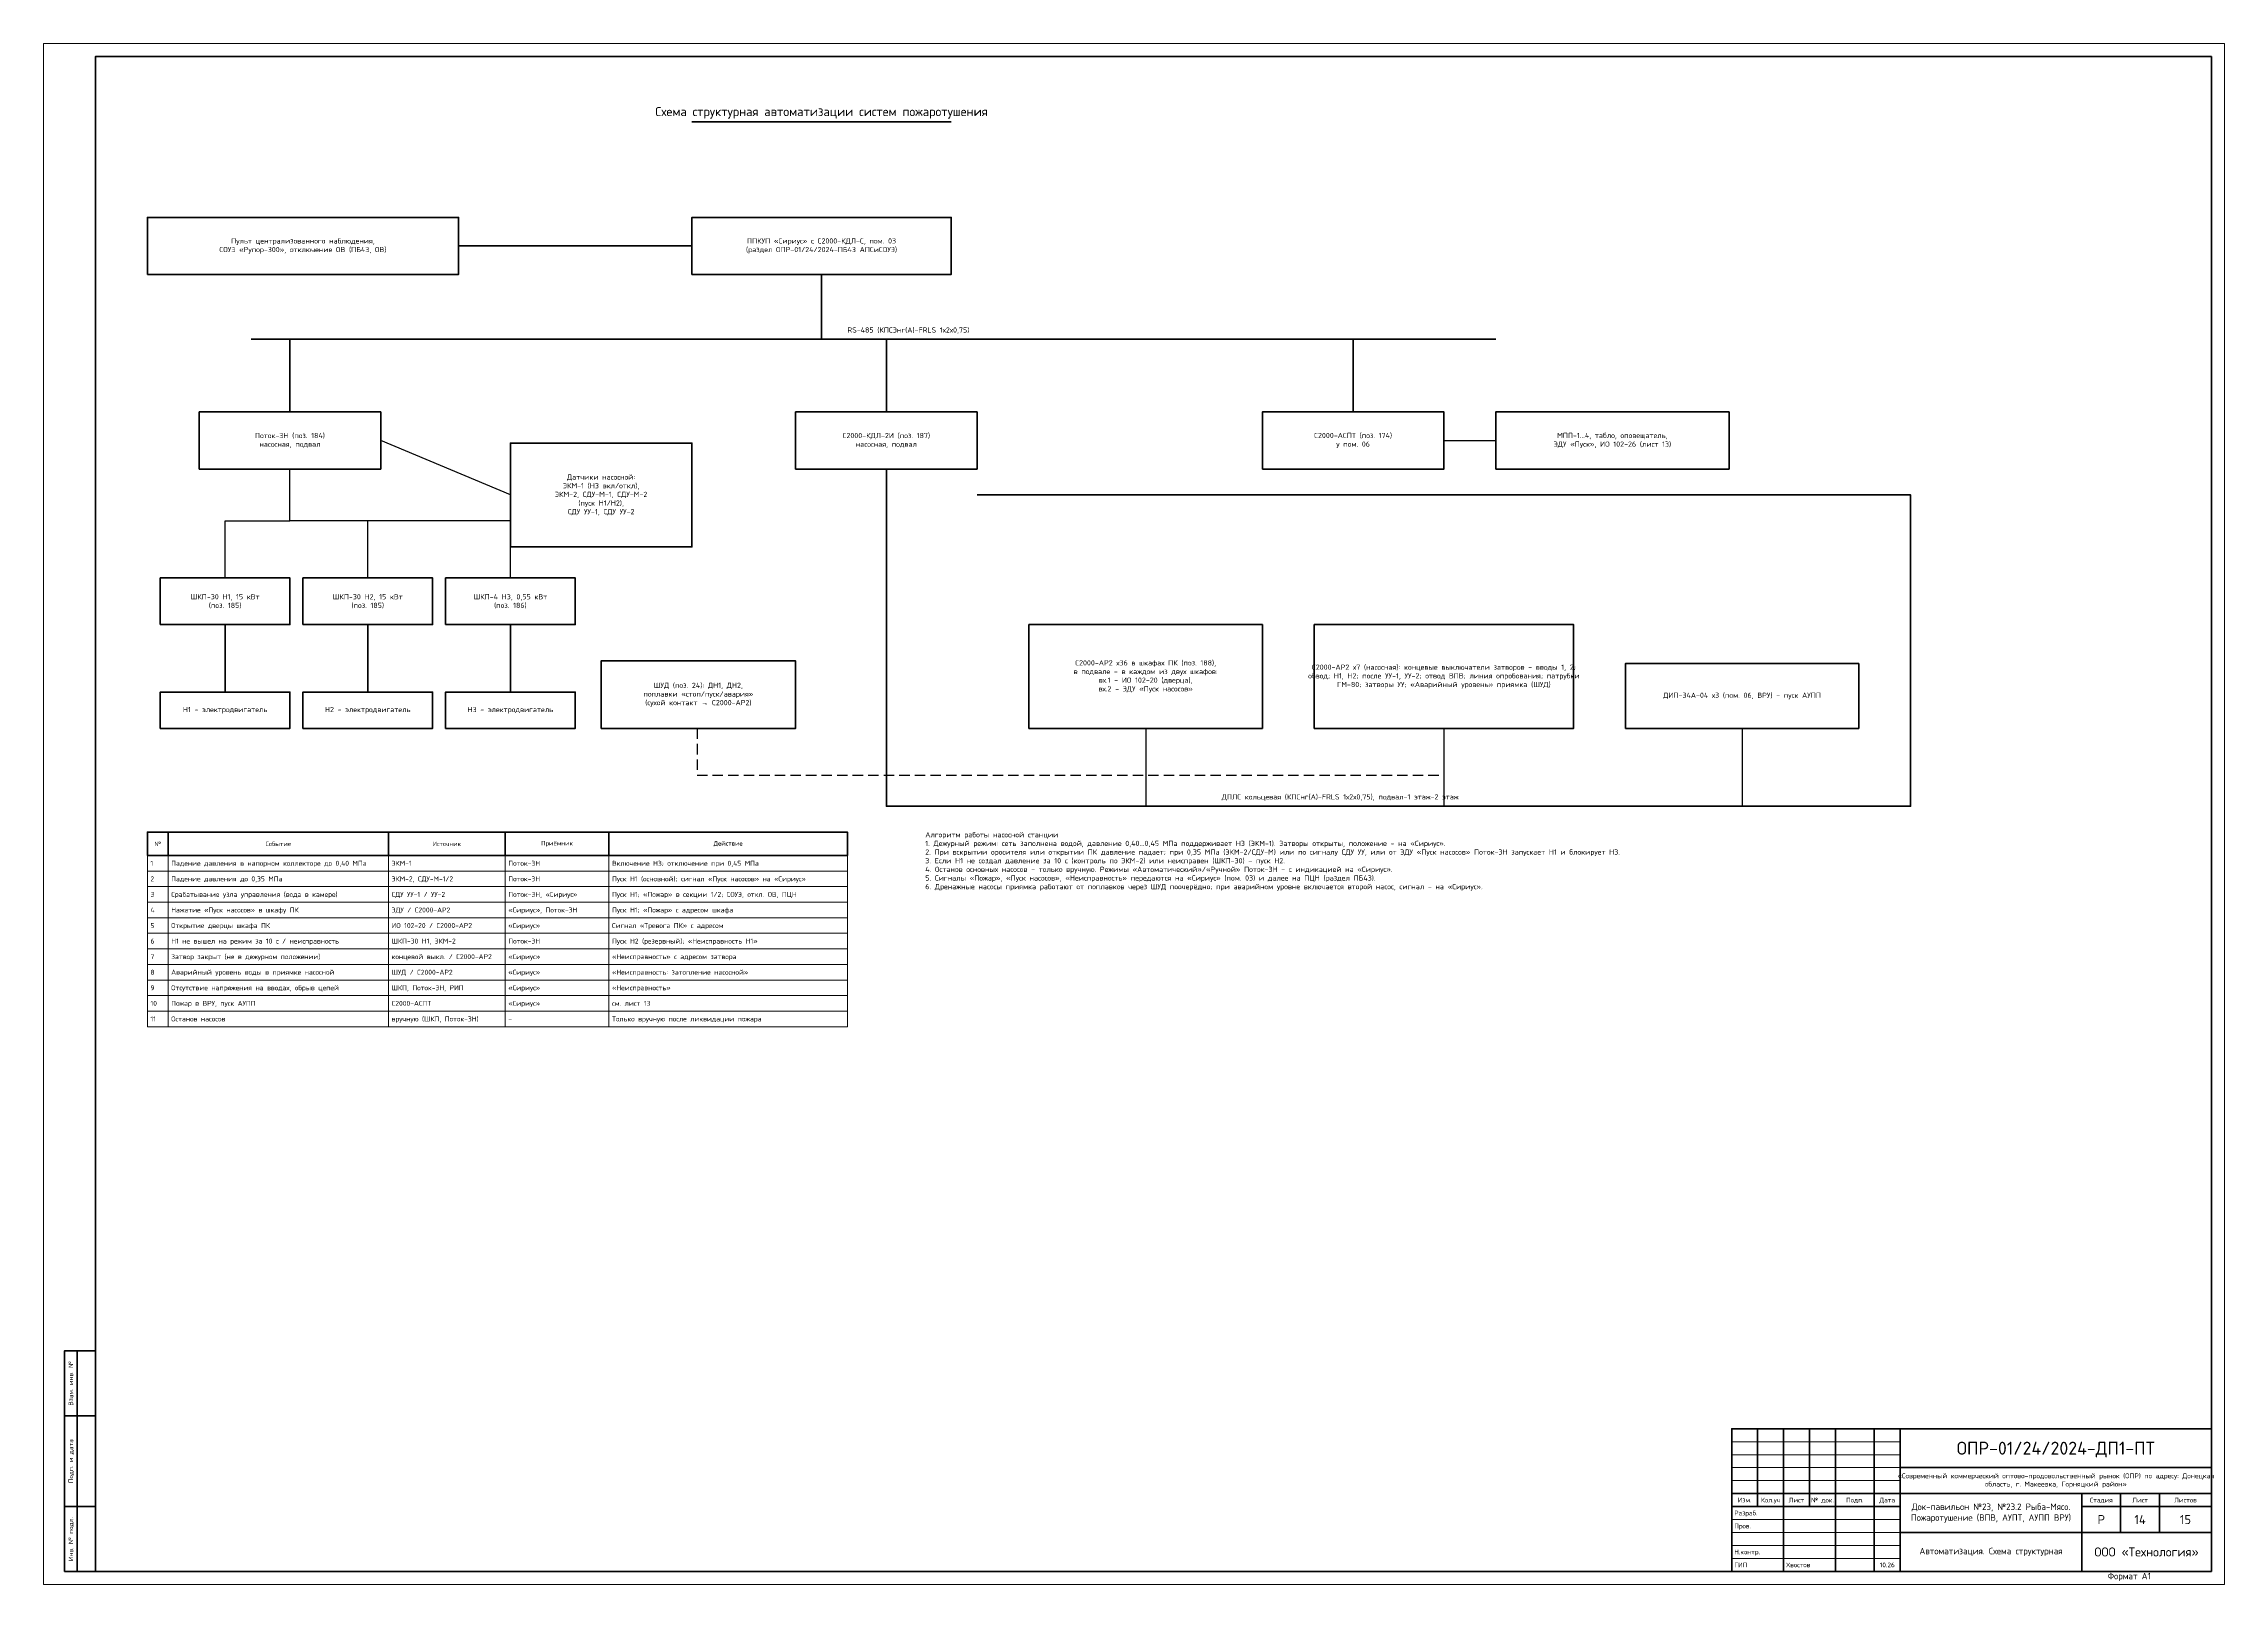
# Model space of a CAD drawing. Header units: millimetres. Extents: x 0 to 2118900, y -20000 to 84100.
# Drawn here: x 6300 to 7141, y -20000 to -19406 of the extents above; entities that cross this region are included whole.
import ezdxf
from ezdxf.enums import TextEntityAlignment as Align

# ---------------------------------------------------------------- set-up
doc = ezdxf.new("R2010")
doc.units = ezdxf.units.MM
doc.linetypes.add('ПТ_ШТРИХ', pattern=[6, 4, -2])
for name, color, linetype, lineweight in [('ПТ_кабели', 5, 'Continuous', 25), ('ПТ_контур', 7, 'Continuous', 35), ('ПТ_оборудование', 7, 'Continuous', 35), ('ПТ_рамка', 7, 'Continuous', 50), ('ПТ_рамка_тонк', 7, 'Continuous', 18), ('ПТ_текст', 7, 'Continuous', 18)]:
    doc.layers.add(name, color=color, linetype=linetype, lineweight=lineweight)
doc.styles.add('ПТ', font='isocpeur.ttf')
doc.styles.add('ПТ_загл', font='isocpeur.ttf')

msp = doc.modelspace()

# ---------------------------------------------------------------- linework, layer by layer
at = {"layer": 'ПТ_кабели', "lineweight": 35}
for p, q in [((6460, -19484), (6550, -19484)), ((6395, -19548), (6395, -19520)), ((6625, -19548), (6625, -19520)), ((6805, -19548), (6805, -19520)), ((6370, -19656), (6370, -19630)), ((6425, -19656), (6425, -19630)), ((6480, -19656), (6480, -19630))]:
    msp.add_line(p, q, dxfattribs=at)
at = {"layer": 'ПТ_кабели', "lineweight": 50}
for p, q in [((6600, -19495), (6600, -19520)), ((6380, -19520), (6860, -19520))]:
    msp.add_line(p, q, dxfattribs=at)
at = {"layer": 'ПТ_кабели', "lineweight": 25}
for p, q in [((6480, -19580), (6430, -19559)), ((6840, -19559), (6860, -19559)), ((6395, -19590), (6395, -19570)), ((6370, -19612), (6370, -19590)), ((6370, -19590), (6395, -19590)), ((6425, -19590), (6395, -19590)), ((6480, -19590), (6395, -19590)), ((6425, -19612), (6425, -19590)), ((6480, -19612), (6480, -19590)), ((6725, -19670), (6725, -19700)), ((6840, -19670), (6840, -19700)), ((6955, -19670), (6955, -19700))]:
    msp.add_line(p, q, dxfattribs=at)
at = {"layer": 'ПТ_кабели', "lineweight": 35}
msp.add_lwpolyline([(6625, -19570), (6625, -19700), (7020, -19700), (7020, -19580), (6660, -19580)], dxfattribs=at)
at = {"layer": 'ПТ_кабели', "linetype": 'ПТ_ШТРИХ', "lineweight": 25}
msp.add_lwpolyline([(6552, -19670), (6552, -19688), (6840, -19688)], dxfattribs=at)
at = {"layer": 'ПТ_контур', "lineweight": 35}
msp.add_line((6549.95, -19436.2), (6650.05, -19436.2), dxfattribs=at)
at = {"layer": 'ПТ_оборудование', "lineweight": 35}
for points in [[(6340, -19495), (6460, -19495), (6460, -19473), (6340, -19473)], [(6550, -19495), (6650, -19495), (6650, -19473), (6550, -19473)], [(6360, -19570), (6430, -19570), (6430, -19548), (6360, -19548)], [(6590, -19570), (6660, -19570), (6660, -19548), (6590, -19548)], [(6770, -19570), (6840, -19570), (6840, -19548), (6770, -19548)], [(6860, -19570), (6950, -19570), (6950, -19548), (6860, -19548)], [(6480, -19600), (6550, -19600), (6550, -19560), (6480, -19560)], [(6345, -19630), (6395, -19630), (6395, -19612), (6345, -19612)], [(6400, -19630), (6450, -19630), (6450, -19612), (6400, -19612)], [(6455, -19630), (6505, -19630), (6505, -19612), (6455, -19612)], [(6680, -19670), (6770, -19670), (6770, -19630), (6680, -19630)], [(6790, -19670), (6890, -19670), (6890, -19630), (6790, -19630)], [(6515, -19670), (6590, -19670), (6590, -19644), (6515, -19644)], [(6910, -19670), (7000, -19670), (7000, -19645), (6910, -19645)], [(6345, -19670), (6395, -19670), (6395, -19656), (6345, -19656)], [(6400, -19670), (6450, -19670), (6450, -19656), (6400, -19656)], [(6455, -19670), (6505, -19670), (6505, -19656), (6455, -19656)]]:
    msp.add_lwpolyline(points, close=True, dxfattribs=at)
at = {"layer": 'ПТ_рамка', "lineweight": 50}
for p, q in [((6313, -19935), (6313, -19910)), ((6313, -19970), (6313, -19935)), ((6961, -19970), (6961, -19940)), ((6971, -19970), (6971, -19940)), ((6981, -19970), (6981, -19940)), ((6991, -19970), (6991, -19940)), ((7006, -19970), (7006, -19940)), ((6951, -19965), (7016, -19965)), ((7016, -19965), (7136, -19965)), ((7101, -19980), (7101, -19965)), ((7116, -19980), (7116, -19965)), ((6313, -19995), (6313, -19970)), ((6951, -19970), (7016, -19970)), ((6971, -19995), (6971, -19970)), ((6991, -19995), (6991, -19970)), ((7006, -19995), (7006, -19970)), ((7086, -19970), (7136, -19970))]:
    msp.add_line(p, q, dxfattribs=at)
at = {"layer": 'ПТ_рамка', "lineweight": 70}
for p, q in [((7016, -19995), (7016, -19940)), ((7016, -19955), (7136, -19955)), ((7086, -19995), (7086, -19965)), ((7016, -19980), (7136, -19980))]:
    msp.add_line(p, q, dxfattribs=at)
at = {"layer": 'ПТ_рамка', "lineweight": 18}
for p, q in [((6951, -19945), (7016, -19945)), ((6951, -19950), (7016, -19950)), ((6951, -19955), (7016, -19955)), ((6951, -19960), (7016, -19960)), ((6951, -19975), (7016, -19975)), ((6951, -19980), (7016, -19980)), ((6951, -19985), (7016, -19985)), ((6951, -19990), (7016, -19990))]:
    msp.add_line(p, q, dxfattribs=at)
at = {"layer": 'ПТ_рамка', "lineweight": 70}
for points in [[(6320, -19995), (7136, -19995), (7136, -19411), (6320, -19411)], [(6951, -19995), (7136, -19995), (7136, -19940), (6951, -19940)]]:
    msp.add_lwpolyline(points, close=True, dxfattribs=at)
at = {"layer": 'ПТ_рамка', "lineweight": 50}
for points in [[(6308, -19935), (6320, -19935), (6320, -19910), (6308, -19910)], [(6308, -19970), (6320, -19970), (6320, -19935), (6308, -19935)], [(6308, -19995), (6320, -19995), (6320, -19970), (6308, -19970)]]:
    msp.add_lwpolyline(points, close=True, dxfattribs=at)
at = {"layer": 'ПТ_рамка_тонк', "lineweight": 35}
for p, q in [((6340, -19710), (6340, -19719)), ((6348, -19710), (6348, -19719)), ((6433, -19710), (6433, -19719)), ((6478, -19710), (6478, -19719)), ((6518, -19710), (6518, -19719)), ((6610, -19710), (6610, -19719))]:
    msp.add_line(p, q, dxfattribs=at)
at = {"layer": 'ПТ_рамка_тонк'}
for p, q in [((6340, -19719), (6340, -19725)), ((6348, -19719), (6348, -19725)), ((6433, -19719), (6433, -19725)), ((6478, -19719), (6478, -19725)), ((6518, -19719), (6518, -19725)), ((6610, -19719), (6610, -19725)), ((6340, -19725), (6610, -19725)), ((6340, -19725), (6340, -19731)), ((6348, -19725), (6348, -19731)), ((6433, -19725), (6433, -19731)), ((6478, -19725), (6478, -19731)), ((6518, -19725), (6518, -19731)), ((6610, -19725), (6610, -19731)), ((6340, -19731), (6610, -19731)), ((6340, -19731), (6340, -19737)), ((6340, -19737), (6610, -19737)), ((6340, -19737), (6340, -19743)), ((6348, -19731), (6348, -19737)), ((6348, -19737), (6348, -19743)), ((6433, -19731), (6433, -19737)), ((6433, -19737), (6433, -19743)), ((6478, -19731), (6478, -19737)), ((6478, -19737), (6478, -19743)), ((6518, -19731), (6518, -19737)), ((6518, -19737), (6518, -19743)), ((6610, -19731), (6610, -19737)), ((6610, -19737), (6610, -19743)), ((6340, -19743), (6610, -19743)), ((6340, -19743), (6340, -19749)), ((6348, -19743), (6348, -19749)), ((6433, -19743), (6433, -19749)), ((6478, -19743), (6478, -19749)), ((6518, -19743), (6518, -19749)), ((6610, -19743), (6610, -19749)), ((6340, -19749), (6610, -19749)), ((6340, -19749), (6340, -19755)), ((6340, -19755), (6610, -19755)), ((6340, -19755), (6340, -19761)), ((6348, -19749), (6348, -19755)), ((6348, -19755), (6348, -19761)), ((6433, -19749), (6433, -19755)), ((6433, -19755), (6433, -19761)), ((6478, -19749), (6478, -19755)), ((6478, -19755), (6478, -19761)), ((6518, -19749), (6518, -19755)), ((6518, -19755), (6518, -19761)), ((6610, -19749), (6610, -19755)), ((6610, -19755), (6610, -19761)), ((6340, -19761), (6610, -19761)), ((6340, -19761), (6340, -19767)), ((6348, -19761), (6348, -19767)), ((6433, -19761), (6433, -19767)), ((6478, -19761), (6478, -19767)), ((6518, -19761), (6518, -19767)), ((6610, -19761), (6610, -19767)), ((6340, -19767), (6610, -19767)), ((6340, -19767), (6340, -19773)), ((6348, -19767), (6348, -19773)), ((6433, -19767), (6433, -19773)), ((6478, -19767), (6478, -19773)), ((6518, -19767), (6518, -19773)), ((6610, -19767), (6610, -19773)), ((6340, -19773), (6610, -19773)), ((6340, -19773), (6340, -19779)), ((6340, -19779), (6610, -19779)), ((6340, -19779), (6340, -19785)), ((6348, -19773), (6348, -19779)), ((6348, -19779), (6348, -19785)), ((6433, -19773), (6433, -19779)), ((6433, -19779), (6433, -19785)), ((6478, -19773), (6478, -19779)), ((6478, -19779), (6478, -19785)), ((6518, -19773), (6518, -19779)), ((6518, -19779), (6518, -19785)), ((6610, -19773), (6610, -19779)), ((6610, -19779), (6610, -19785)), ((6340, -19785), (6610, -19785))]:
    msp.add_line(p, q, dxfattribs=at)
at = {"layer": 'ПТ_рамка_тонк', "lineweight": 13}
msp.add_lwpolyline([(6300, -20000), (7141, -20000), (7141, -19406), (6300, -19406)], close=True, dxfattribs=at)
at = {"layer": 'ПТ_рамка_тонк', "lineweight": 35}
msp.add_lwpolyline([(6340, -19719), (6610, -19719), (6610, -19710), (6340, -19710)], close=True, dxfattribs=at)

# ---------------------------------------------------------------- texts
at = {"layer": 'ПТ_текст'}
for s, height, style, p in [('Схема структурная автоматизации систем пожаротушения', 3.5, 'ПТ_загл', (6600, -19435)), ('ДПЛС кольцевая (КПСнг(А)-FRLS 1х2х0,75), подвал-1 этаж-2 этаж', 2, 'ПТ', (6800, -19698))]:
    msp.add_text(s, height=height, dxfattribs=dict(at, style=style)).set_placement(p, align=Align.BOTTOM_CENTER)
at = {"layer": 'ПТ_текст', "style": 'ПТ'}
for s, height, p in [('RS-485 (КПСЭнг(А)-FRLS 1х2х0,75)', 2, (6610, -19518)), ('Формат A1', 2.5, (7096, -19998.8))]:
    msp.add_text(s, height=height, dxfattribs=at).set_placement(p, align=Align.BOTTOM_LEFT)
for s, height, p in [('1', 1.9, (6341.2, -19722)), ('Падение давления в напорном коллекторе до 0,40 МПа', 1.9, (6349.2, -19722)), ('ЭКМ-1', 1.9, (6434.2, -19722)), ('Поток-3Н', 1.9, (6479.2, -19722)), ('Включение Н3; отключение при 0,45 МПа', 1.9, (6519.2, -19722)), ('2', 1.9, (6341.2, -19728)), ('Падение давления до 0,35 МПа', 1.9, (6349.2, -19728)), ('ЭКМ-2, СДУ-М-1/2', 1.9, (6434.2, -19728)), ('Поток-3Н', 1.9, (6479.2, -19728)), ('Пуск Н1 (основной); сигнал «Пуск насосов» на «Сириус»', 1.9, (6519.2, -19728)), ('3', 1.9, (6341.2, -19734)), ('Срабатывание узла управления (вода в камере)', 1.9, (6349.2, -19734)), ('СДУ УУ-1 / УУ-2', 1.9, (6434.2, -19734)), ('Поток-3Н, «Сириус»', 1.9, (6479.2, -19734)), ('Пуск Н1; «Пожар» в секции 1/2; СОУЭ, откл. ОВ, ПЦН', 1.9, (6519.2, -19734)), ('4', 1.9, (6341.2, -19740)), ('5', 1.9, (6341.2, -19746)), ('Открытие дверцы шкафа ПК', 1.9, (6349.2, -19746)), ('Нажатие «Пуск насосов» в шкафу ПК', 1.9, (6349.2, -19740)), ('ЭДУ / С2000-АР2', 1.9, (6434.2, -19740)), ('ИО 102-20 / С2000-АР2', 1.9, (6434.2, -19746)), ('«Сириус», Поток-3Н', 1.9, (6479.2, -19740)), ('«Сириус»', 1.9, (6479.2, -19746)), ('Сигнал «Тревога ПК» с адресом', 1.9, (6519.2, -19746)), ('Пуск Н1; «Пожар» с адресом шкафа', 1.9, (6519.2, -19740)), ('6', 1.9, (6341.2, -19752)), ('Н1 не вышел на режим за 10 с / неисправность', 1.9, (6349.2, -19752)), ('ШКП-30 Н1, ЭКМ-2', 1.9, (6434.2, -19752)), ('Поток-3Н', 1.9, (6479.2, -19752)), ('Пуск Н2 (резервный); «Неисправность Н1»', 1.9, (6519.2, -19752)), ('7', 1.9, (6341.2, -19758)), ('8', 1.9, (6341.2, -19764)), ('Затвор закрыт (не в дежурном положении)', 1.9, (6349.2, -19758)), ('Аварийный уровень воды в приямке насосной', 1.9, (6349.2, -19764)), ('концевой выкл. / С2000-АР2', 1.9, (6434.2, -19758)), ('ШУД / С2000-АР2', 1.9, (6434.2, -19764)), ('«Сириус»', 1.9, (6479.2, -19758)), ('«Сириус»', 1.9, (6479.2, -19764)), ('«Неисправность» с адресом затвора', 1.9, (6519.2, -19758)), ('«Неисправность: затопление насосной»', 1.9, (6519.2, -19764)), ('9', 1.9, (6341.2, -19770)), ('Отсутствие напряжения на вводах, обрыв цепей', 1.9, (6349.2, -19770)), ('ШКП, Поток-3Н, РИП', 1.9, (6434.2, -19770)), ('«Сириус»', 1.9, (6479.2, -19770)), ('«Неисправность»', 1.9, (6519.2, -19770)), ('10', 1.9, (6341.2, -19776)), ('Пожар в ВРУ, пуск АУПП', 1.9, (6349.2, -19776)), ('С2000-АСПТ', 1.9, (6434.2, -19776)), ('«Сириус»', 1.9, (6479.2, -19776)), ('см. лист 13', 1.9, (6519.2, -19776)), ('11', 1.9, (6341.2, -19782)), ('Останов насосов', 1.9, (6349.2, -19782)), ('вручную (ШКП, Поток-3Н)', 1.9, (6434.2, -19782)), ('-', 1.9, (6479.2, -19782)), ('Только вручную после ликвидации пожара', 1.9, (6519.2, -19782)), ('Разраб.', 1.8, (6952, -19972.5)), ('Пров.', 1.8, (6952, -19977.5)), ('Н.контр.', 1.8, (6952, -19987.5)), ('ГИП', 1.8, (6952, -19992.5)), ('Хвостов', 1.8, (6972, -19992.5))]:
    msp.add_text(s, height=height, dxfattribs=at).set_placement(p, align=Align.MIDDLE_LEFT)
for s, p in [('Взам. инв. №', (6310.5, -19922.5)), ('Подп. и дата', (6310.5, -19952.5)), ('Инв. № подл.', (6310.5, -19982.5))]:
    msp.add_text(s, height=1.8, rotation=90, dxfattribs=at).set_placement(p, align=Align.MIDDLE_CENTER)
at = {"layer": 'ПТ_текст'}
for s, height, style, p in [('ОПР-01/24/2024-ДП1-ПТ', 5, 'ПТ_загл', (7076, -19947.5)), ('Изм.', 1.8, 'ПТ', (6956, -19967.5)), ('Кол.уч', 1.8, 'ПТ', (6966, -19967.5)), ('Лист', 1.8, 'ПТ', (6976, -19967.5)), ('№ док.', 1.8, 'ПТ', (6986, -19967.5)), ('Подп.', 1.8, 'ПТ', (6998.5, -19967.5)), ('Дата', 1.8, 'ПТ', (7011, -19967.5)), ('Стадия', 1.8, 'ПТ', (7093.5, -19967.5)), ('Р', 3.5, 'ПТ', (7093.5, -19975)), ('Лист', 1.8, 'ПТ', (7108.5, -19967.5)), ('14', 3.5, 'ПТ', (7108.5, -19975)), ('Листов', 1.8, 'ПТ', (7126, -19967.5)), ('15', 3.5, 'ПТ', (7126, -19975)), ('ООО «Технология»', 3.5, 'ПТ', (7111, -19987.5)), ('10.26', 1.8, 'ПТ', (7011, -19992.5))]:
    msp.add_text(s, height=height, dxfattribs=dict(at, style=style)).set_placement(p, align=Align.MIDDLE_CENTER)
at = {"layer": 'ПТ_текст', "style": 'ПТ'}
for s, insert, char_height, width, attachment_point in [('Пульт централизованного наблюдения, \\PСОУЭ «Рупор-300», отключение ОВ (ПБ43, ОВ)', (6400, -19484), 2, 118, 5), ('ППКУП «Сириус» с С2000-КДЛ-С, пом. 03 \\P(раздел ОПР-01/24/2024-ПБ43 АПСиСОУЭ)', (6600, -19484), 2, 98, 5), ('Поток-3Н (поз. 184) \\Pнасосная, подвал', (6395, -19559), 2, 68, 5), ('С2000-КДЛ-2И (поз. 187) \\Pнасосная, подвал', (6625, -19559), 2, 68, 5), ('С2000-АСПТ (поз. 174) \\Pу пом. 06', (6805, -19559), 2, 68, 5), ('МПП-1...4, табло, оповещатель, \\PЭДУ «Пуск», ИО 102-26 (лист 13)', (6905, -19559), 2, 88, 5), ('Датчики насосной: \\PЭКМ-1 (Н3 вкл/откл), \\PЭКМ-2, СДУ-М-1, СДУ-М-2 \\P(пуск Н1/Н2), \\PСДУ УУ-1, СДУ УУ-2', (6515, -19580), 2, 68, 5), ('ШКП-30 Н1, 15 кВт \\P(поз. 185)', (6370, -19621), 2, 48, 5), ('ШКП-30 Н2, 15 кВт \\P(поз. 185)', (6425, -19621), 2, 48, 5), ('ШКП-4 Н3, 0,55 кВт \\P(поз. 186)', (6480, -19621), 2, 48, 5), ('С2000-АР2 х36 в шкафах ПК (поз. 188), \\Pв подвале - в каждом из двух шкафов: \\Pвх.1 - ИО 102-20 (дверца), \\Pвх.2 - ЭДУ «Пуск насосов»', (6725, -19650), 2, 88, 5), ('С2000-АР2 х7 (насосная): концевые выключатели затворов - вводы 1, 2; обвод; Н1, Н2; после УУ-1, УУ-2; отвод ВПВ; линия опробования; патрубки ГМ-80; затворы УУ; «Аварийный уровень» приямка (ШУД)', (6840, -19650), 2, 98, 5), ('ШУД (поз. 24): ДН1, ДН2, \\Pпоплавки «стоп/пуск/авария» \\P(сухой контакт → С2000-АР2)', (6552.5, -19657), 2, 73, 5), ('Н1 - электродвигатель', (6370, -19663), 2, 48, 5), ('Н2 - электродвигатель', (6425, -19663), 2, 48, 5), ('Н3 - электродвигатель', (6480, -19663), 2, 48, 5), ('ДИП-34А-04 х3 (пом. 06, ВРУ) - пуск АУПП', (6955, -19657.5), 2, 88, 5), ('Алгоритм работы насосной станции \\P1. Дежурный режим: сеть заполнена водой, давление 0,40...0,45 МПа поддерживает Н3 (ЭКМ-1). Затворы открыты, положение - на «Сириус». \\P2. При вскрытии оросителя или открытии ПК давление падает; при 0,35 МПа (ЭКМ-2/СДУ-М) или по сигналу СДУ УУ, или от ЭДУ «Пуск насосов» Поток-3Н запускает Н1 и блокирует Н3. \\P3. Если Н1 не создал давление за 10 с (контроль по ЭКМ-2) или неисправен (ШКП-30) - пуск Н2. \\P4. Останов основных насосов - только вручную. Режимы «Автоматический»/«Ручной» Поток-3Н - с индикацией на «Сириус». \\P5. Сигналы «Пожар», «Пуск насосов», «Неисправность» передаются на «Сириус» (пом. 03) и далее на ПЦН (раздел ПБ43). \\P6. Дренажные насосы приямка работают от поплавков через ШУД поочерёдно; при аварийном уровне включается второй насос, сигнал - на «Сириус».', (6640, -19710), 2, 300, 1), ('№', (6344, -19714.5), 1.71, 6.5, 5), ('Событие', (6390.5, -19714.5), 1.71, 83.5, 5), ('Источник', (6455.5, -19714.5), 1.71, 43.5, 5), ('Приёмник', (6498, -19714.5), 1.71, 38.5, 5), ('Действие', (6564, -19714.5), 1.71, 90.5, 5), ('«Современный коммерческий оптово-продовольственный рынок (ОПР) по адресу: Донецкая область, г. Макеевка, Горняцкий район»', (7076, -19960), 1.9, 116, 5), ('Док-павильон №23, №23.2 Рыба-Мясо. Пожаротушение (ВПВ, АУПТ, АУПП ВРУ)', (7051, -19972.5), 2.5, 66, 5), ('Автоматизация. Схема структурная', (7051, -19987.5), 2.5, 66, 5)]:
    msp.add_mtext(s, dxfattribs=dict(at, insert=insert, char_height=char_height, width=width, attachment_point=attachment_point))

doc.saveas('drawing.dxf')
